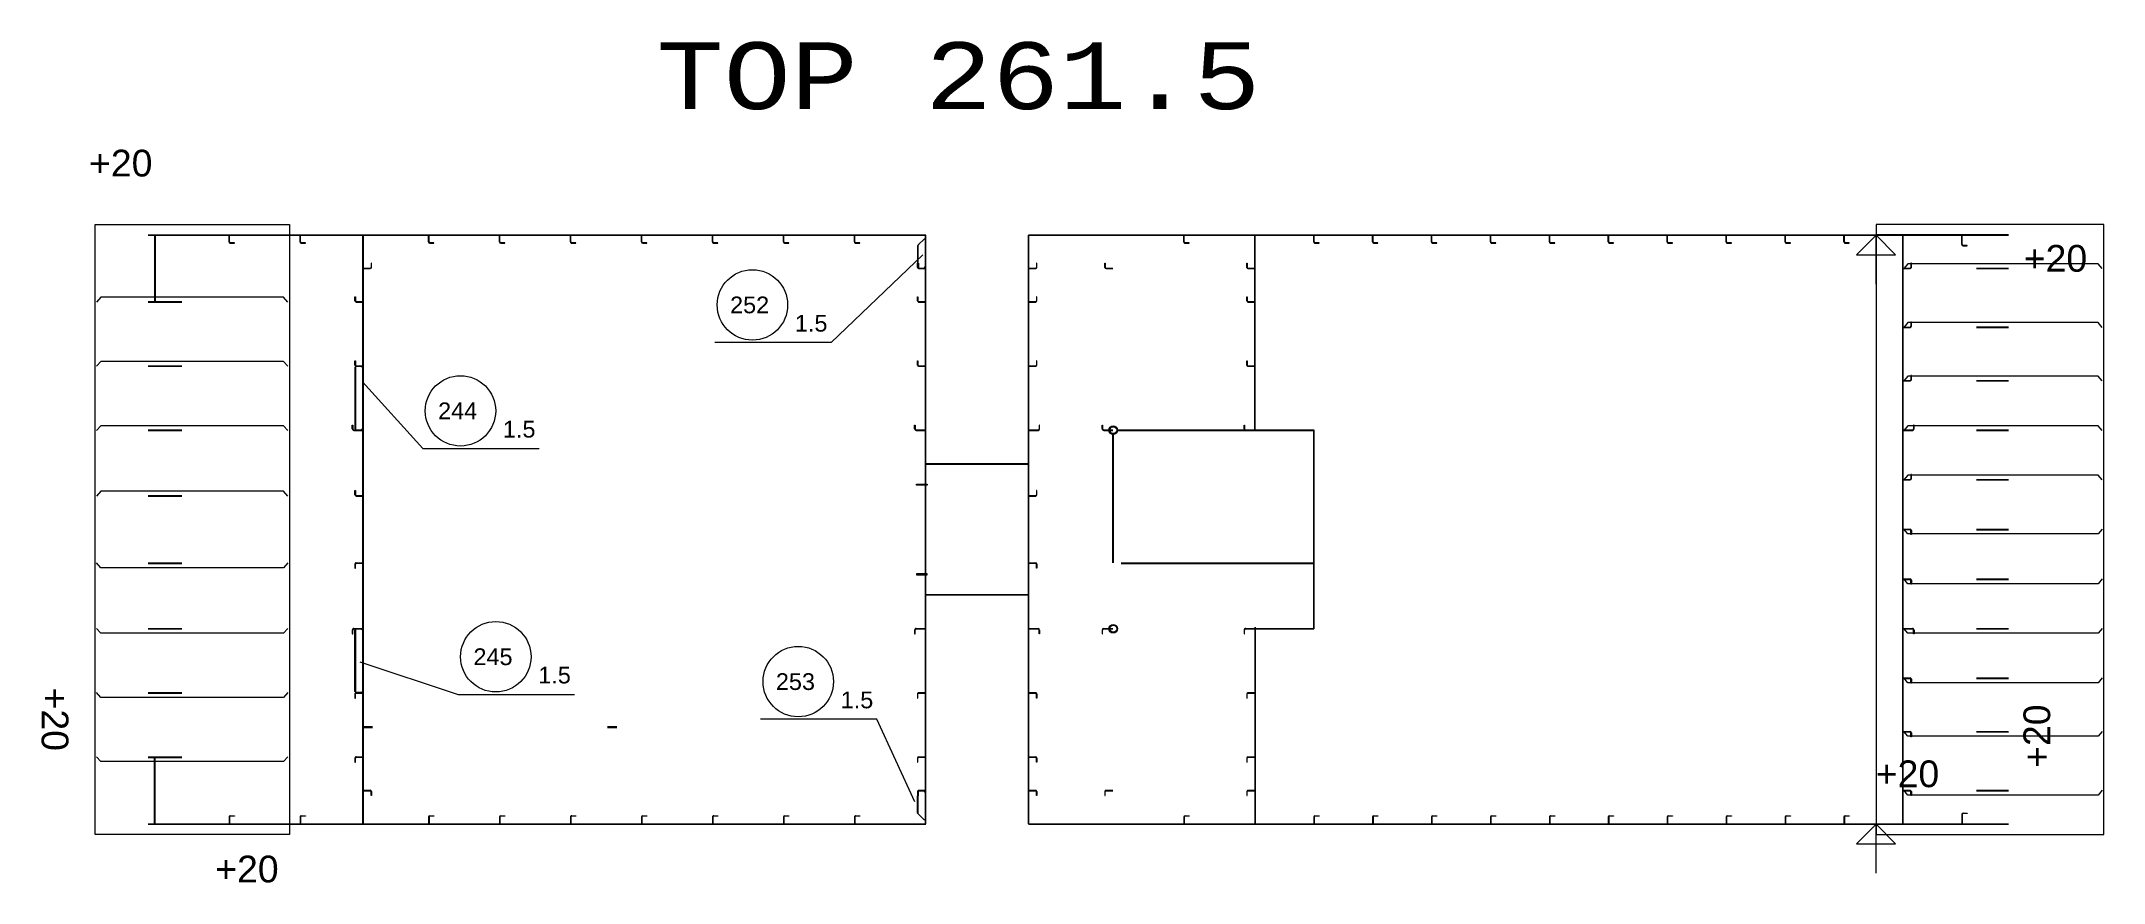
# Model space of a CAD drawing. Header units: inches. Extents: x -13175 to 44880, y -10439 to 22675.
# Drawn here: x -13175 to -5474, y 9105 to 12250 of the extents above; entities that cross this region are included whole.
import ezdxf

# ---------------------------------------------------------------- set-up
doc = ezdxf.new("R2010")
doc.units = ezdxf.units.IN
doc.header["$MEASUREMENT"] = 0
doc.linetypes.add('Short_dashed', pattern=[5, 3.75, -1.25])
doc.layers.get('0').update_dxf_attribs({"linetype": 'CONTINUOUS'})
doc.styles.add('Style_ARIAL', font='ARIAL')
doc.styles.add('Style_Courier_New', font='Courier New')

msp = doc.modelspace()

# ---------------------------------------------------------------- texts
at = {"color": 7, "lineweight": 0, "style": 'Style_Courier_New'}
msp.add_text('TOP 261.5', height=250, dxfattribs=at).set_placement((-10877.25772, 11996.49253))
at = {"color": 3, "lineweight": 0, "style": 'Style_ARIAL'}
for p in [(-12996.69627, 11744.7988), (-5772.32107, 11388.90929), (-6324.82106, 9462.42442), (-12525.44574, 9106.53491)]:
    msp.add_text('+20', height=100, dxfattribs=at).set_placement(p)
at = {"color": 1, "lineweight": 0, "style": 'Style_ARIAL'}
for s, p in [('252', (-10602.91652, 11233.52485)), ('1.5', (-10360.90754, 11165.03157)), ('244', (-11693.14555, 10837.58445)), ('1.5', (-11451.13658, 10769.09118)), ('245', (-11561.16542, 9918.61148)), ('1.5', (-11319.15645, 9850.1184)), ('253', (-10431.83116, 9825.73657)), ('1.5', (-10189.82219, 9757.24349))]:
    msp.add_text(s, height=62.622309, dxfattribs=at).set_placement(p)
at = {"color": 3, "lineweight": 0, "style": 'Style_ARIAL'}
for rotation, p in [(270, (-13173.57081, 9834.66678)), (90, (-5673.57105, 9534.66678))]:
    msp.add_text('+20', height=100, rotation=rotation, dxfattribs=at).set_placement(p)

# ---------------------------------------------------------------- linework, layer by layer
at = {"color": 3, "lineweight": 0}
for p, q in [((-12973.57081, 9285.6668), (-12973.57081, 11565.66672)), ((-12973.57081, 11565.66672), (-12248.57081, 11565.66672)), ((-12248.57081, 11565.66672), (-12248.57081, 9285.6668)), ((-5473.57105, 11565.66672), (-6323.57105, 11565.66672)), ((-6323.57105, 11565.66672), (-6323.57105, 9285.6668)), ((-5473.57105, 9285.6668), (-5473.57105, 11565.66672)), ((-12775.20274, 11527.16689), (-9872.07087, 11527.16689)), ((-12775.20274, 11525.66695), (-9872.07087, 11525.66695)), ((-12751.86671, 11525.66657), (-12751.86671, 11277.66662)), ((-12749.63435, 11525.66657), (-12749.63435, 11277.66662)), ((-12473.57081, 11500.11191), (-12473.57081, 11525.66657)), ((-12472.07087, 11500.11191), (-12472.07087, 11525.66657)), ((-12208.57066, 11500.11191), (-12208.57066, 11525.66657)), ((-12207.07072, 11500.11191), (-12207.07072, 11525.66657)), ((-11973.57081, 9325.66676), (-11973.57081, 11525.66695)), ((-11972.07087, 9325.66676), (-11972.07087, 11525.66695)), ((-11728.57112, 11500.11191), (-11728.57112, 11525.66695)), ((-11727.0708, 11500.11191), (-11727.0708, 11525.66695)), ((-11463.57097, 11500.11191), (-11463.57097, 11525.66695)), ((-11462.07103, 11500.11191), (-11462.07103, 11525.66695)), ((-11198.57081, 11500.11191), (-11198.57081, 11525.66695)), ((-11197.07087, 11500.11191), (-11197.07087, 11525.66695)), ((-10933.57104, 11500.11191), (-10933.57104, 11525.66695)), ((-10932.0711, 11500.11191), (-10932.0711, 11525.66695)), ((-10668.57089, 11500.11191), (-10668.57089, 11525.66695)), ((-10667.07095, 11500.11191), (-10667.07095, 11525.66695)), ((-10403.57112, 11500.11191), (-10403.57112, 11525.66695)), ((-10402.0708, 11500.11191), (-10402.0708, 11525.66695)), ((-10138.57097, 11500.11191), (-10138.57097, 11525.66695)), ((-10137.07103, 11500.11191), (-10137.07103, 11525.66695)), ((-9873.57081, 9325.66676), (-9873.57081, 11525.66657)), ((-9873.57081, 11402.16689), (-9873.57081, 11510.6668)), ((-9872.07087, 9325.66676), (-9872.07087, 11525.66657)), ((-9488.57097, 11525.66695), (-5829.62674, 11525.66695)), ((-9488.57097, 9325.66676), (-9488.57097, 11525.66657)), ((-9487.07103, 9325.66676), (-9487.07103, 11525.66657)), ((-8908.57085, 11500.11191), (-8908.57085, 11525.66657)), ((-8907.07091, 11500.11191), (-8907.07091, 11525.66657)), ((-8643.57089, 10797.66669), (-8643.57089, 11525.66657)), ((-8642.07095, 10797.66669), (-8642.07095, 11525.66657)), ((-8423.571, 11500.11191), (-8423.571, 11525.66657)), ((-8422.07087, 11500.11191), (-8422.07087, 11525.66657)), ((-8203.57093, 11500.11191), (-8203.57093, 11525.66657)), ((-8202.07099, 11500.11191), (-8202.07099, 11525.66657)), ((-7983.57085, 11500.11191), (-7983.57085, 11525.66657)), ((-7982.07091, 11500.11191), (-7982.07091, 11525.66657)), ((-7763.57097, 11500.11191), (-7763.57097, 11525.66657)), ((-7762.07093, 11500.11191), (-7762.07093, 11525.66657)), ((-7543.57089, 11500.11191), (-7543.57089, 11525.66657)), ((-7542.07095, 11500.11191), (-7542.07095, 11525.66657)), ((-7323.57091, 11500.11191), (-7323.57091, 11525.66657)), ((-7322.07097, 11500.11191), (-7322.07097, 11525.66657)), ((-7103.57093, 11500.11191), (-7103.57093, 11525.66657)), ((-7102.07099, 11500.11191), (-7102.07099, 11525.66657)), ((-6883.57095, 11500.11191), (-6883.57095, 11525.66657)), ((-6882.07096, 11500.11191), (-6882.07096, 11525.66657)), ((-6663.57097, 11500.11191), (-6663.57097, 11525.66657)), ((-6662.07093, 11500.11191), (-6662.07093, 11525.66657)), ((-6443.57096, 11500.11191), (-6443.57096, 11525.66657)), ((-6442.07095, 11500.11191), (-6442.07095, 11525.66657)), ((-6223.57106, 9325.66676), (-6223.57106, 11525.66695)), ((-6222.07106, 9325.66676), (-6222.07106, 11525.66695)), ((-6003.57097, 11490.11207), (-6003.57097, 11525.66657)), ((-6002.07096, 11490.11207), (-6002.07096, 11525.66657)), ((-11972.07087, 11402.16689), (-11946.51622, 11402.16689)), ((-11972.07087, 11400.66695), (-11946.51622, 11400.66695)), ((-9899.12547, 11402.16689), (-9873.57081, 11402.16689)), ((-9899.12547, 11400.66657), (-9873.57081, 11400.66657)), ((-9899.07092, 11420.66665), (-9899.07092, 11402.16689)), ((-9899.07092, 11402.16689), (-9873.57081, 11402.16689)), ((-9487.07103, 11402.16689), (-9461.51637, 11402.16689)), ((-9487.07103, 11400.66657), (-9461.51637, 11400.66657)), ((-9199.12566, 11402.16689), (-9173.57081, 11402.16689)), ((-9199.12566, 11400.66657), (-9173.57081, 11400.66657)), ((-8669.12555, 11402.16689), (-8643.57089, 11402.16689)), ((-8669.12555, 11400.66657), (-8643.57089, 11400.66657)), ((-6222.07096, 11402.16689), (-6196.51628, 11402.16689)), ((-6222.07096, 11400.66657), (-6196.51628, 11400.66657)), ((-5949.00113, 11402.66662), (-5829.62664, 11402.66662)), ((-5949.00113, 11400.66657), (-5829.62664, 11400.66657)), ((-12775.20274, 11277.66662), (-12649.61528, 11277.66662)), ((-12775.20274, 11275.66695), (-12649.61528, 11275.66695)), ((-11999.12585, 11277.16689), (-11973.57081, 11277.16689)), ((-11999.12585, 11275.66695), (-11973.57081, 11275.66695)), ((-9899.12547, 11277.16689), (-9873.57081, 11277.16689)), ((-9899.12547, 11275.66657), (-9873.57081, 11275.66657)), ((-9487.07103, 11277.16689), (-9461.51637, 11277.16689)), ((-9487.07103, 11275.66657), (-9461.51637, 11275.66657)), ((-8669.12555, 11277.16689), (-8643.57089, 11277.16689)), ((-8669.12555, 11275.66657), (-8643.57089, 11275.66657)), ((-6222.07096, 11182.16681), (-6196.51628, 11182.16681)), ((-6222.07096, 11180.66687), (-6196.51628, 11180.66687)), ((-5949.00113, 11182.66692), (-5829.62664, 11182.66692)), ((-5949.00113, 11180.66687), (-5829.62664, 11180.66687)), ((-12775.20274, 11037.66684), (-12649.61528, 11037.66684)), ((-12775.20274, 11035.6668), (-12649.61528, 11035.6668)), ((-11999.12585, 11037.16674), (-11973.57081, 11037.16674)), ((-11999.12585, 11035.6668), (-11973.57081, 11035.6668)), ((-11973.57081, 11035.6668), (-11999.07092, 11035.6668)), ((-11973.57081, 10797.66669), (-11973.57081, 11035.6668)), ((-9899.12547, 11037.16674), (-9873.57081, 11037.16674)), ((-9899.12547, 11035.6668), (-9873.57081, 11035.6668)), ((-9487.07103, 11037.16674), (-9461.51637, 11037.16674)), ((-9487.07103, 11035.6668), (-9461.51637, 11035.6668)), ((-8669.12555, 11037.16674), (-8643.57089, 11037.16674)), ((-8669.12555, 11035.6668), (-8643.57089, 11035.6668)), ((-6222.07096, 10982.16681), (-6196.51628, 10982.16681)), ((-6222.07096, 10980.66687), (-6196.51628, 10980.66687)), ((-5949.00113, 10982.66692), (-5829.62664, 10982.66692)), ((-5949.00113, 10980.66687), (-5829.62664, 10980.66687)), ((-12775.20274, 10797.66669), (-12649.61528, 10797.66669)), ((-12775.20274, 10795.66665), (-12649.61528, 10795.66665)), ((-12007.64407, 10797.66669), (-11973.57081, 10797.66669)), ((-12007.64407, 10795.66665), (-11973.57081, 10795.66665)), ((-11999.07092, 10797.66669), (-11973.57081, 10797.66669)), ((-9907.64407, 10797.66669), (-9873.57081, 10797.66669)), ((-9907.64407, 10795.66665), (-9873.57081, 10795.66665)), ((-9487.07103, 10797.66669), (-9452.99815, 10797.66669)), ((-9487.07103, 10795.66665), (-9452.99815, 10795.66665)), ((-9207.64407, 10797.66669), (-9173.571, 10797.66669)), ((-9207.64407, 10795.66665), (-9173.571, 10795.66665)), ((-9157.57083, 10797.66669), (-8423.571, 10797.66669)), ((-9157.57083, 10795.66665), (-8423.571, 10795.66665)), ((-8677.64415, 10797.66669), (-8643.57089, 10797.66669)), ((-8677.64415, 10795.66665), (-8643.57089, 10795.66665)), ((-8423.571, 10053.66683), (-8423.571, 10797.66669)), ((-8421.57096, 10053.66683), (-8421.57096, 10797.66669)), ((-6222.07096, 10797.66669), (-6187.99772, 10797.66669)), ((-6222.07096, 10795.66665), (-6187.99772, 10795.66665)), ((-5949.00113, 10797.66669), (-5829.62664, 10797.66669)), ((-5949.00113, 10795.66665), (-5829.62664, 10795.66665)), ((-9173.57081, 10300.66676), (-9173.57081, 10780.66687)), ((-9171.57096, 10300.66676), (-9171.57096, 10780.66687)), ((-12775.20274, 10552.66681), (-12649.61528, 10552.66681)), ((-11999.12585, 10552.16689), (-11973.57081, 10552.16689)), ((-9487.07103, 10552.1667), (-9461.51637, 10552.1667)), ((-6222.07096, 10612.16674), (-6196.51628, 10612.16674)), ((-6222.07096, 10610.6668), (-6196.51628, 10610.6668)), ((-5949.00113, 10612.66684), (-5829.62664, 10612.66684)), ((-5949.00113, 10610.6668), (-5829.62664, 10610.6668)), ((-12775.20274, 10550.66676), (-12649.61528, 10550.66676)), ((-11999.12585, 10550.66676), (-11973.57081, 10550.66676)), ((-9487.07103, 10550.66676), (-9461.51637, 10550.66676)), ((-6222.07096, 10426.41673), (-6196.51628, 10426.41673)), ((-6222.07096, 10424.91679), (-6196.51628, 10424.91679)), ((-5949.00113, 10426.66678), (-5829.62664, 10426.66678)), ((-5949.00113, 10424.66674), (-5829.62664, 10424.66674)), ((-12775.20274, 10300.66676), (-12649.61528, 10300.66676)), ((-12775.20274, 10298.66691), (-12649.61528, 10298.66691)), ((-11999.12585, 10300.66676), (-11973.57081, 10300.66676)), ((-11999.12585, 10299.16682), (-11973.57081, 10299.16682)), ((-9487.07103, 10300.66676), (-9461.51637, 10300.66676)), ((-9487.07103, 10299.16682), (-9461.51637, 10299.16682)), ((-9142.97084, 10300.66676), (-8423.571, 10300.66676)), ((-9142.97084, 10298.66671), (-8423.571, 10298.66671)), ((-6222.07096, 10240.66672), (-6196.51628, 10240.66672)), ((-6222.07096, 10239.16678), (-6196.51628, 10239.16678)), ((-5949.00113, 10240.66672), (-5829.62664, 10240.66672)), ((-5949.00113, 10238.66668), (-5829.62664, 10238.66668)), ((-12775.20274, 10055.66687), (-12649.61528, 10055.66687)), ((-12775.20274, 10053.66683), (-12649.61528, 10053.66683)), ((-12007.64407, 10055.66687), (-11973.57081, 10055.66687)), ((-12007.64407, 10053.66683), (-11973.57081, 10053.66683)), ((-11999.07092, 10053.66683), (-11973.57081, 10053.66683)), ((-11973.57081, 10053.66683), (-11973.57081, 9815.66691)), ((-9907.64407, 10055.66687), (-9873.57081, 10055.66687)), ((-9907.64407, 10053.66683), (-9873.57081, 10053.66683)), ((-9487.07103, 10055.66687), (-9452.99815, 10055.66687)), ((-9487.07103, 10053.66683), (-9452.99815, 10053.66683)), ((-9207.64407, 10055.66687), (-9173.571, 10055.66687)), ((-9207.64407, 10053.66683), (-9173.571, 10053.66683)), ((-8677.64415, 10055.66668), (-8643.57089, 10055.66668)), ((-8677.64415, 10053.66683), (-8643.57089, 10053.66683)), ((-8643.57089, 10060.6668), (-8643.57089, 9325.66676)), ((-8642.07095, 10060.6668), (-8642.07095, 9325.66676)), ((-8642.07095, 10055.66668), (-8423.571, 10055.66668)), ((-8642.07095, 10053.66683), (-8423.571, 10053.66683)), ((-6222.07096, 10055.66668), (-6187.99772, 10055.66668)), ((-6222.07096, 10053.66683), (-6187.99772, 10053.66683)), ((-5949.00113, 10055.66668), (-5829.62664, 10055.66668)), ((-5949.00113, 10053.66683), (-5829.62664, 10053.66683)), ((-6222.07096, 9870.66684), (-6196.51628, 9870.66684)), ((-6222.07096, 9869.16671), (-6196.51628, 9869.16671)), ((-5949.00113, 9870.66684), (-5829.62664, 9870.66684)), ((-5949.00113, 9868.66679), (-5829.62664, 9868.66679)), ((-12775.20274, 9815.66691), (-12649.61528, 9815.66691)), ((-12775.20274, 9813.66687), (-12649.61528, 9813.66687)), ((-11999.12585, 9815.66691), (-11973.57081, 9815.66691)), ((-11999.12585, 9814.16678), (-11973.57081, 9814.16678)), ((-11973.57081, 9815.66691), (-11999.07092, 9815.66691)), ((-9899.12585, 9815.66691), (-9873.57081, 9815.66691)), ((-9899.12585, 9814.16678), (-9873.57081, 9814.16678)), ((-9487.07103, 9815.66691), (-9461.51637, 9815.66691)), ((-9487.07103, 9814.16678), (-9461.51637, 9814.16678)), ((-8669.12555, 9815.66672), (-8643.57089, 9815.66672)), ((-8669.12555, 9814.16678), (-8643.57089, 9814.16678)), ((-11973.57081, 9688.66687), (-11938.57097, 9688.66687)), ((-11973.57081, 9685.6668), (-11938.57097, 9685.6668)), ((-11060.57109, 9688.66687), (-11025.57086, 9688.66687)), ((-11060.57109, 9685.6668), (-11025.57086, 9685.6668)), ((-6222.07096, 9670.66684), (-6196.51628, 9670.66684)), ((-6222.07096, 9669.16671), (-6196.51628, 9669.16671)), ((-5949.00113, 9670.66684), (-5829.62664, 9670.66684)), ((-5949.00113, 9668.66679), (-5829.62664, 9668.66679)), ((-12775.20274, 9575.66676), (-12649.61528, 9575.66676)), ((-12775.20274, 9573.66691), (-12649.61528, 9573.66691)), ((-12751.86671, 9325.66676), (-12751.86671, 9573.66671)), ((-12749.63435, 9325.66676), (-12749.63435, 9573.66671)), ((-11999.12585, 9575.66676), (-11973.57081, 9575.66676)), ((-11999.12585, 9574.16682), (-11973.57081, 9574.16682)), ((-9899.12547, 9575.66676), (-9873.57081, 9575.66676)), ((-9899.12547, 9574.16682), (-9873.57081, 9574.16682)), ((-9487.07103, 9575.66676), (-9461.51637, 9575.66676)), ((-9487.07103, 9574.16682), (-9461.51637, 9574.16682)), ((-8669.12555, 9575.66676), (-8643.57089, 9575.66676)), ((-8669.12555, 9574.16682), (-8643.57089, 9574.16682)), ((-11972.07087, 9450.66676), (-11946.51622, 9450.66676)), ((-11972.07087, 9449.16682), (-11946.51622, 9449.16682)), ((-9899.12547, 9450.66676), (-9873.57081, 9450.66676)), ((-9899.12547, 9449.16682), (-9873.57081, 9449.16682)), ((-9899.07092, 9430.66687), (-9899.07092, 9449.16682)), ((-9899.07092, 9449.16682), (-9873.57081, 9449.16682)), ((-9873.57081, 9449.16682), (-9873.57081, 9340.66691)), ((-9487.07103, 9450.66676), (-9461.51637, 9450.66676)), ((-9487.07103, 9449.16682), (-9461.51637, 9449.16682)), ((-9199.12566, 9450.66676), (-9173.57081, 9450.66676)), ((-9199.12566, 9449.16682), (-9173.57081, 9449.16682)), ((-8669.12555, 9450.66676), (-8643.57089, 9450.66676)), ((-8669.12555, 9449.16682), (-8643.57089, 9449.16682)), ((-6222.07096, 9450.66676), (-6196.51628, 9450.66676)), ((-6222.07096, 9449.16682), (-6196.51628, 9449.16682)), ((-5949.00113, 9450.66676), (-5829.62664, 9450.66676)), ((-5949.00113, 9448.66671), (-5829.62664, 9448.66671)), ((-12775.20274, 9325.66676), (-9872.07087, 9325.66676)), ((-12775.20274, 9324.16682), (-9872.07087, 9324.16682)), ((-12473.57081, 9351.22161), (-12473.57081, 9325.66676)), ((-12472.07087, 9351.22161), (-12472.07087, 9325.66676)), ((-12208.57066, 9351.22161), (-12208.57066, 9325.66676)), ((-12207.07072, 9351.22161), (-12207.07072, 9325.66676)), ((-11728.57112, 9351.22161), (-11728.57112, 9325.66676)), ((-11727.0708, 9351.22161), (-11727.0708, 9325.66676)), ((-11463.57097, 9351.22161), (-11463.57097, 9325.66676)), ((-11462.07103, 9351.22161), (-11462.07103, 9325.66676)), ((-11198.57081, 9351.22161), (-11198.57081, 9325.66676)), ((-11197.07087, 9351.22161), (-11197.07087, 9325.66676)), ((-10933.57104, 9351.22161), (-10933.57104, 9325.66676)), ((-10932.0711, 9351.22161), (-10932.0711, 9325.66676)), ((-10668.57089, 9351.22161), (-10668.57089, 9325.66676)), ((-10667.07095, 9351.22161), (-10667.07095, 9325.66676)), ((-10403.57112, 9351.22161), (-10403.57112, 9325.66676)), ((-10402.0708, 9351.22161), (-10402.0708, 9325.66676)), ((-10138.57097, 9351.22161), (-10138.57097, 9325.66676)), ((-10137.07103, 9351.22161), (-10137.07103, 9325.66676)), ((-9488.57097, 9325.66676), (-5829.62674, 9325.66676)), ((-8908.57085, 9351.22161), (-8908.57085, 9325.66676)), ((-8907.07091, 9351.22161), (-8907.07091, 9325.66676)), ((-8423.571, 9351.22161), (-8423.571, 9325.66676)), ((-8422.07087, 9351.22161), (-8422.07087, 9325.66676)), ((-8203.57093, 9351.22161), (-8203.57093, 9325.66676)), ((-8202.07099, 9351.22161), (-8202.07099, 9325.66676)), ((-7983.57085, 9351.22161), (-7983.57085, 9325.66676)), ((-7982.07091, 9351.22161), (-7982.07091, 9325.66676)), ((-7763.57097, 9351.22161), (-7763.57097, 9325.66676)), ((-7762.07093, 9351.22161), (-7762.07093, 9325.66676)), ((-7543.57089, 9351.22161), (-7543.57089, 9325.66676)), ((-7542.07095, 9351.22161), (-7542.07095, 9325.66676)), ((-7323.57091, 9351.22161), (-7323.57091, 9325.66676)), ((-7322.07097, 9351.22161), (-7322.07097, 9325.66676)), ((-7103.57093, 9351.22161), (-7103.57093, 9325.66676)), ((-7102.07099, 9351.22161), (-7102.07099, 9325.66676)), ((-6883.57095, 9351.22161), (-6883.57095, 9325.66676)), ((-6882.07096, 9351.22161), (-6882.07096, 9325.66676)), ((-6663.57097, 9351.22161), (-6663.57097, 9325.66676)), ((-6662.07093, 9351.22161), (-6662.07093, 9325.66676)), ((-6443.57096, 9351.22161), (-6443.57096, 9325.66676)), ((-6442.07095, 9351.22161), (-6442.07095, 9325.66676)), ((-6003.57097, 9361.22165), (-6003.57097, 9325.66676)), ((-6002.07096, 9361.22165), (-6002.07096, 9325.66676)), ((-12248.57081, 9285.6668), (-12973.57081, 9285.6668)), ((-6323.57105, 9285.6668), (-5473.57105, 9285.6668))]:
    msp.add_line(p, q, dxfattribs=at)
at = {"color": 1, "linetype": 'Short_dashed', "lineweight": 25}
for p, q in [((-9902.12573, 11487.11181), (-9902.12573, 11420.66665)), ((-12002.12573, 11032.61199), (-12002.12573, 10800.7215)), ((-12002.12573, 9818.72153), (-12002.12573, 10050.61202)), ((-9902.12573, 9364.22171), (-9902.12573, 9430.66687))]:
    msp.add_line(p, q, dxfattribs=at)
at = {"color": 6, "lineweight": 0}
for p, q in [((-6396.95658, 11452.28095), (-6323.57105, 11525.66657)), ((-6323.57105, 11525.66657), (-6250.67478, 11452.28095)), ((-6323.57105, 11342.69194), (-6323.57105, 11525.66657)), ((-6396.95658, 11452.28095), (-6250.67478, 11452.28095)), ((-6396.95658, 9250.28128), (-6323.57105, 9323.66671)), ((-6323.57105, 9323.66671), (-6250.67478, 9250.28128)), ((-6323.57105, 9140.69228), (-6323.57105, 9323.66671)), ((-6396.95658, 9250.28128), (-6250.67478, 9250.28128))]:
    msp.add_line(p, q, dxfattribs=at)
at = {"color": 3, "lineweight": 0}
for points in [[(-12469.071, 11495.6121), (-12453.62567, 11495.6121), (-12453.62567, 11497.11203), (-12469.071, 11497.11203)], [(-12204.07084, 11495.6121), (-12188.62552, 11495.6121), (-12188.62552, 11497.11203), (-12204.07084, 11497.11203)], [(-11724.07092, 11495.6121), (-11708.62559, 11495.6121), (-11708.62559, 11497.11203), (-11724.07092, 11497.11203)], [(-11459.07077, 11495.6121), (-11443.62544, 11495.6121), (-11443.62544, 11497.11203), (-11459.07077, 11497.11203)], [(-11194.071, 11495.6121), (-11178.62567, 11495.6121), (-11178.62567, 11497.11203), (-11194.071, 11497.11203)], [(-10929.07084, 11495.6121), (-10913.62552, 11495.6121), (-10913.62552, 11497.11203), (-10929.07084, 11497.11203)], [(-10664.07107, 11495.6121), (-10648.62574, 11495.6121), (-10648.62574, 11497.11203), (-10664.07107, 11497.11203)], [(-10399.07092, 11495.6121), (-10383.62559, 11495.6121), (-10383.62559, 11497.11203), (-10399.07092, 11497.11203)], [(-10134.07115, 11495.6121), (-10118.62582, 11495.6121), (-10118.62582, 11497.11203), (-10134.07115, 11497.11203)], [(-9873.57081, 11510.6668), (-9878.57112, 11510.6668), (-9899.07092, 11490.16662)], [(-9488.57097, 11527.16689), (-6323.57105, 11527.16689), (-6323.57105, 11527.66662), (-5829.62674, 11527.66662)], [(-8904.07084, 11495.6121), (-8888.62552, 11495.6121), (-8888.62552, 11497.11203), (-8904.07084, 11497.11203)], [(-6659.07096, 11495.6121), (-6643.62563, 11495.6121), (-6643.62563, 11497.11203), (-6659.07096, 11497.11203)], [(-6439.07095, 11495.6121), (-6423.62565, 11495.6121), (-6423.62565, 11497.11203), (-6439.07095, 11497.11203)], [(-5999.07097, 11485.61187), (-5983.62566, 11485.61187), (-5983.62566, 11487.11181), (-5999.07097, 11487.11181)], [(-11942.01602, 11405.16677), (-11942.01602, 11420.6121), (-11943.51596, 11420.6121), (-11943.51596, 11405.16677)], [(-9903.62567, 11405.16677), (-9903.62567, 11420.6121), (-9902.12573, 11420.6121), (-9902.12573, 11405.16677)], [(-9457.01617, 11405.16677), (-9457.01617, 11420.6121), (-9458.51611, 11420.6121), (-9458.51611, 11405.16677)], [(-9203.62567, 11405.16677), (-9203.62567, 11420.6121), (-9202.12554, 11420.6121), (-9202.12554, 11405.16677)], [(-8673.62555, 11405.16677), (-8673.62555, 11420.6121), (-8672.12561, 11420.6121), (-8672.12561, 11405.16677)], [(-5478.97772, 11400.66657), (-5494.75702, 11418.52088), (-6204.62809, 11418.52088), (-6220.40739, 11400.66657)], [(-6192.01628, 11405.16677), (-6192.01628, 11420.6121), (-6193.51628, 11420.6121), (-6193.51628, 11405.16677)], [(-12254.4813, 11275.66695), (-12270.47213, 11293.52088), (-12952.21843, 11293.52088), (-12968.20964, 11275.66695)], [(-9903.62567, 11280.16677), (-9903.62567, 11295.6121), (-9902.12573, 11295.6121), (-9902.12573, 11280.16677)], [(-9457.01617, 11280.16677), (-9457.01617, 11295.6121), (-9458.51611, 11295.6121), (-9458.51611, 11280.16677)], [(-8673.62555, 11280.16677), (-8673.62555, 11295.6121), (-8672.12561, 11295.6121), (-8672.12561, 11280.16677)], [(-5478.97772, 11180.66687), (-5494.75702, 11198.5208), (-6204.62809, 11198.5208), (-6220.40739, 11180.66687)], [(-6192.01628, 11185.16669), (-6192.01628, 11200.61202), (-6193.51628, 11200.61202), (-6193.51628, 11185.16669)], [(-12254.4813, 11035.6668), (-12270.47213, 11053.52073), (-12952.21843, 11053.52073), (-12968.20964, 11035.6668)], [(-8673.62555, 11040.16662), (-8673.62555, 11055.61194), (-8672.12561, 11055.61194), (-8672.12561, 11040.16662)], [(-5478.97772, 10980.66687), (-5494.75702, 10998.5208), (-6204.62809, 10998.5208), (-6220.40739, 10980.66687)], [(-6192.01628, 10985.16669), (-6192.01628, 11000.61202), (-6193.51628, 11000.61202), (-6193.51628, 10985.16669)], [(-12254.4813, 10795.66665), (-12270.47213, 10813.52095), (-12952.21843, 10813.52095), (-12968.20964, 10795.66665)], [(-9913.64383, 10801.66678), (-9913.64383, 10815.59386), (-9911.64416, 10815.59386), (-9911.64416, 10801.66678)], [(-9213.64402, 10801.66678), (-9213.64402, 10815.59386), (-9211.64397, 10815.59386), (-9211.64397, 10801.66678)], [(-8683.64409, 10801.66678), (-8683.64409, 10815.59386), (-8681.64424, 10815.59386), (-8681.64424, 10801.66678)], [(-5478.97772, 10795.66665), (-5494.75702, 10813.52057), (-6204.62809, 10813.52057), (-6220.40739, 10795.66665)], [(-6181.99772, 10801.66678), (-6181.99772, 10815.59386), (-6183.99772, 10815.59386), (-6183.99772, 10801.66678)], [(-5478.97772, 10610.6668), (-5494.75702, 10628.52073), (-6204.62809, 10628.52073), (-6220.40739, 10610.6668)], [(-6192.01628, 10615.16681), (-6192.01628, 10630.61194), (-6193.51628, 10630.61194), (-6193.51628, 10615.16681)], [(-12254.4813, 10550.66676), (-12270.47213, 10568.52088), (-12952.21843, 10568.52088), (-12968.20964, 10550.66676)], [(-9457.01617, 10555.16677), (-9457.01617, 10570.6121), (-9458.51611, 10570.6121), (-9458.51611, 10555.16677)], [(-5478.97772, 10426.66678), (-5494.75702, 10408.81286), (-6204.62809, 10408.81286), (-6220.40739, 10426.66678)], [(-6192.01628, 10421.91672), (-6192.01628, 10406.47158), (-6193.51628, 10406.47158), (-6193.51628, 10421.91672)], [(-12254.4813, 10300.66676), (-12270.47213, 10282.81283), (-12952.21843, 10282.81283), (-12968.20964, 10300.66676)], [(-9457.01617, 10296.16675), (-9457.01617, 10280.72142), (-9458.51611, 10280.72142), (-9458.51611, 10296.16675)], [(-5478.97772, 10240.66672), (-5494.75702, 10222.81279), (-6204.62809, 10222.81279), (-6220.40739, 10240.66672)], [(-6192.01628, 10236.16671), (-6192.01628, 10220.72158), (-6193.51628, 10220.72158), (-6193.51628, 10236.16671)], [(-12254.4813, 10055.66687), (-12270.47213, 10037.81276), (-12952.21843, 10037.81276), (-12968.20964, 10055.66687)], [(-5478.97772, 10055.66668), (-5494.75702, 10037.81276), (-6204.62809, 10037.81276), (-6220.40739, 10055.66668)], [(-6181.99772, 10049.66674), (-6181.99772, 10035.73985), (-6183.99772, 10035.73985), (-6183.99772, 10049.66674)], [(-5478.97772, 9870.66684), (-5494.75702, 9852.81272), (-6204.62809, 9852.81272), (-6220.40739, 9870.66684)], [(-6192.01628, 9866.16683), (-6192.01628, 9850.7215), (-6193.51628, 9850.7215), (-6193.51628, 9866.16683)], [(-12254.4813, 9815.66691), (-12270.47213, 9797.81279), (-12952.21843, 9797.81279), (-12968.20964, 9815.66691)], [(-5478.97772, 9670.66684), (-5494.75702, 9652.81272), (-6204.62809, 9652.81272), (-6220.40739, 9670.66684)], [(-6192.01628, 9666.16683), (-6192.01628, 9650.7215), (-6193.51628, 9650.7215), (-6193.51628, 9666.16683)], [(-12254.4813, 9575.66676), (-12270.47213, 9557.81283), (-12952.21843, 9557.81283), (-12968.20964, 9575.66676)], [(-12003.62567, 9571.16675), (-12003.62567, 9555.72162), (-12002.12573, 9555.72162), (-12002.12573, 9571.16675)], [(-9903.62567, 9571.16675), (-9903.62567, 9555.72162), (-9902.12573, 9555.72162), (-9902.12573, 9571.16675)], [(-9457.01617, 9571.16675), (-9457.01617, 9555.72162), (-9458.51611, 9555.72162), (-9458.51611, 9571.16675)], [(-8673.62555, 9571.16675), (-8673.62555, 9555.72162), (-8672.12561, 9555.72162), (-8672.12561, 9571.16675)], [(-11942.01602, 9446.16675), (-11942.01602, 9430.72162), (-11943.51596, 9430.72162), (-11943.51596, 9446.16675)], [(-9903.62567, 9446.16675), (-9903.62567, 9430.72162), (-9902.12573, 9430.72162), (-9902.12573, 9446.16675)], [(-9457.01617, 9446.16675), (-9457.01617, 9430.72162), (-9458.51611, 9430.72162), (-9458.51611, 9446.16675)], [(-9203.62567, 9446.16675), (-9203.62567, 9430.72162), (-9202.12554, 9430.72162), (-9202.12554, 9446.16675)], [(-8673.62555, 9446.16675), (-8673.62555, 9430.72162), (-8672.12561, 9430.72162), (-8672.12561, 9446.16675)], [(-5478.97772, 9450.66676), (-5494.75702, 9432.81283), (-6204.62809, 9432.81283), (-6220.40739, 9450.66676)], [(-6192.01628, 9446.16675), (-6192.01628, 9430.72162), (-6193.51628, 9430.72162), (-6193.51628, 9446.16675)], [(-12469.071, 9355.72162), (-12453.62567, 9355.72162), (-12453.62567, 9354.22168), (-12469.071, 9354.22168)], [(-12204.07084, 9355.72162), (-12188.62552, 9355.72162), (-12188.62552, 9354.22168), (-12204.07084, 9354.22168)], [(-11724.07092, 9355.72162), (-11708.62559, 9355.72162), (-11708.62559, 9354.22168), (-11724.07092, 9354.22168)], [(-11459.07077, 9355.72162), (-11443.62544, 9355.72162), (-11443.62544, 9354.22168), (-11459.07077, 9354.22168)], [(-11194.071, 9355.72162), (-11178.62567, 9355.72162), (-11178.62567, 9354.22168), (-11194.071, 9354.22168)], [(-10929.07084, 9355.72162), (-10913.62552, 9355.72162), (-10913.62552, 9354.22168), (-10929.07084, 9354.22168)], [(-10664.07107, 9355.72162), (-10648.62574, 9355.72162), (-10648.62574, 9354.22168), (-10664.07107, 9354.22168)], [(-10399.07092, 9355.72162), (-10383.62559, 9355.72162), (-10383.62559, 9354.22168), (-10399.07092, 9354.22168)], [(-10134.07115, 9355.72162), (-10118.62582, 9355.72162), (-10118.62582, 9354.22168), (-10134.07115, 9354.22168)], [(-9873.57081, 9340.66691), (-9878.57112, 9340.66691), (-9899.07092, 9361.16691)], [(-9488.57097, 9324.16682), (-6323.57105, 9324.16682), (-6323.57105, 9323.66691), (-5829.62674, 9323.66691)], [(-8904.07084, 9355.72162), (-8888.62552, 9355.72162), (-8888.62552, 9354.22168), (-8904.07084, 9354.22168)], [(-6879.07094, 9355.72162), (-6863.62566, 9355.72162), (-6863.62566, 9354.22168), (-6879.07094, 9354.22168)], [(-6659.07096, 9355.72162), (-6643.62563, 9355.72162), (-6643.62563, 9354.22168), (-6659.07096, 9354.22168)], [(-6439.07095, 9355.72162), (-6423.62565, 9355.72162), (-6423.62565, 9354.22168), (-6439.07095, 9354.22168)], [(-5999.07097, 9365.72165), (-5983.62566, 9365.72165), (-5983.62566, 9364.22152), (-5999.07097, 9364.22152)]]:
    msp.add_lwpolyline(points, dxfattribs=at)
at = {"color": 1, "lineweight": 0}
for points in [[(-9899.07092, 11490.16662), (-9903.62567, 11485.61187), (-9903.62567, 11420.66665), (-9899.07092, 11420.66665)], [(-8419.071, 11495.6121), (-8403.62567, 11495.6121), (-8403.62567, 11497.11203), (-8419.071, 11497.11203)], [(-8199.07092, 11495.6121), (-8183.62559, 11495.6121), (-8183.62559, 11497.11203), (-8199.07092, 11497.11203)], [(-7979.07084, 11495.6121), (-7963.62571, 11495.6121), (-7963.62571, 11497.11203), (-7979.07084, 11497.11203)], [(-7759.07096, 11495.6121), (-7743.62563, 11495.6121), (-7743.62563, 11497.11203), (-7759.07096, 11497.11203)], [(-7539.07098, 11495.6121), (-7523.62565, 11495.6121), (-7523.62565, 11497.11203), (-7539.07098, 11497.11203)], [(-7319.0709, 11495.6121), (-7303.62567, 11495.6121), (-7303.62567, 11497.11203), (-7319.0709, 11497.11203)], [(-7099.07092, 11495.6121), (-7083.62559, 11495.6121), (-7083.62559, 11497.11203), (-7099.07092, 11497.11203)], [(-6879.07094, 11495.6121), (-6863.62566, 11495.6121), (-6863.62566, 11497.11203), (-6879.07094, 11497.11203)], [(-9883.27502, 11451.4421), (-10225.44535, 11123.93584), (-10660.32046, 11123.93584)], [(-12003.62567, 11280.16677), (-12003.62567, 11295.6121), (-12002.12573, 11295.6121), (-12002.12573, 11280.16677)], [(-12003.62567, 11040.16662), (-12003.62567, 11055.61194), (-12002.12573, 11055.61194), (-12002.12573, 11040.16662)], [(-11999.07092, 11035.6668), (-12003.62567, 11031.11205), (-12003.62567, 10802.22144), (-11999.07092, 10797.66669)], [(-9903.62567, 11040.16662), (-9903.62567, 11055.61194), (-9902.12573, 11055.61194), (-9902.12573, 11040.16662)], [(-9457.01617, 11040.16662), (-9457.01617, 11055.61194), (-9458.51611, 11055.61194), (-9458.51611, 11040.16662)], [(-11975.40492, 10977.29125), (-11750.5495, 10727.99544), (-11315.67439, 10727.99544)], [(-9446.99801, 10801.66678), (-9446.99801, 10815.59386), (-9448.99806, 10815.59386), (-9448.99806, 10801.66678)], [(-9906.571, 10594.6897), (-9866.57084, 10594.6897), (-9866.57084, 10591.22558), (-9906.571, 10591.22558), (-9906.571, 10594.6897)], [(-9906.571, 10256.64382), (-9866.57084, 10256.64382), (-9866.57084, 10260.10795), (-9906.571, 10260.10795), (-9906.571, 10256.64382)], [(-11999.07092, 9815.66691), (-12003.62567, 9820.22166), (-12003.62567, 10049.11208), (-11999.07092, 10053.66683)], [(-9913.64383, 10049.66674), (-9913.64383, 10035.73985), (-9911.64416, 10035.73985), (-9911.64416, 10049.66674)], [(-9446.99801, 10049.66674), (-9446.99801, 10035.73985), (-9448.99806, 10035.73985), (-9448.99806, 10049.66674)], [(-9213.64402, 10049.66674), (-9213.64402, 10035.73985), (-9211.64397, 10035.73985), (-9211.64397, 10049.66674)], [(-8683.64409, 10049.66674), (-8683.64409, 10035.73985), (-8681.64424, 10035.73985), (-8681.64424, 10049.66674)], [(-11985.18123, 9931.22611), (-11618.56936, 9809.02247), (-11183.69426, 9809.02247)], [(-12003.62567, 9811.16691), (-12003.62567, 9795.72158), (-12002.12573, 9795.72158), (-12002.12573, 9811.16691)], [(-9903.62567, 9811.16691), (-9903.62567, 9795.72158), (-9902.12573, 9795.72158), (-9902.12573, 9811.16691)], [(-9457.01617, 9811.16691), (-9457.01617, 9795.72158), (-9458.51611, 9795.72158), (-9458.51611, 9811.16691)], [(-8673.62555, 9811.16671), (-8673.62555, 9795.72158), (-8672.12561, 9795.72158), (-8672.12561, 9811.16671)], [(-9912.60394, 9408.19373), (-10054.36, 9716.14756), (-10489.2351, 9716.14756)], [(-9899.07092, 9361.16691), (-9903.62567, 9365.72165), (-9903.62567, 9430.66687), (-9899.07092, 9430.66687)], [(-8419.071, 9355.72162), (-8403.62567, 9355.72162), (-8403.62567, 9354.22168), (-8419.071, 9354.22168)], [(-8199.07092, 9355.72162), (-8183.62559, 9355.72162), (-8183.62559, 9354.22168), (-8199.07092, 9354.22168)], [(-7979.07084, 9355.72162), (-7963.62571, 9355.72162), (-7963.62571, 9354.22168), (-7979.07084, 9354.22168)], [(-7759.07096, 9355.72162), (-7743.62563, 9355.72162), (-7743.62563, 9354.22168), (-7759.07096, 9354.22168)], [(-7539.07098, 9355.72162), (-7523.62565, 9355.72162), (-7523.62565, 9354.22168), (-7539.07098, 9354.22168)], [(-7319.0709, 9355.72162), (-7303.62567, 9355.72162), (-7303.62567, 9354.22168), (-7319.0709, 9354.22168)], [(-7099.07092, 9355.72162), (-7083.62559, 9355.72162), (-7083.62559, 9354.22168), (-7099.07092, 9354.22168)]]:
    msp.add_lwpolyline(points, dxfattribs=at)
at = {"color": 2, "lineweight": 0}
for points in [[(-12013.64383, 10801.66678), (-12013.64383, 10815.59386), (-12011.64378, 10815.59386), (-12011.64378, 10801.66678)], [(-12003.62567, 10555.16677), (-12003.62567, 10570.6121), (-12002.12573, 10570.6121), (-12002.12573, 10555.16677)], [(-12003.62567, 10296.16675), (-12003.62567, 10280.72162), (-12002.12573, 10280.72162), (-12002.12573, 10296.16675)], [(-12013.64383, 10049.66674), (-12013.64383, 10035.73985), (-12011.64378, 10035.73985), (-12011.64378, 10049.66674)]]:
    msp.add_lwpolyline(points, dxfattribs=at)
at = {"color": 1, "lineweight": 0}
for points in [[(-9183.38469, 10785.35285, -0.4142094851), (-9183.38469, 10807.98049, -0.4142129719), (-9160.75724, 10807.98049, -0.4142094851), (-9160.75724, 10785.35285, -0.4142129719), (-9183.38469, 10785.35285), (-9183.38469, 10787.4742), (-9181.26334, 10787.4742, -0.4142100215), (-9181.26334, 10805.85914, -0.414214313), (-9162.8786, 10805.85914, -0.4142100215), (-9162.8786, 10787.4742, -0.414214313), (-9181.26334, 10787.4742, -0.414214313)], [(-9183.38469, 10043.35303, -0.4142129719), (-9183.38469, 10065.98048, -0.4142129719), (-9160.75724, 10065.98048, -0.4142129719), (-9160.75724, 10043.35303, -0.4142129719), (-9183.38469, 10043.35303), (-9183.38469, 10045.47438), (-9181.26334, 10045.47438, -0.414214313), (-9181.26334, 10063.85913, -0.414214313), (-9162.8786, 10063.85913, -0.414214313), (-9162.8786, 10045.47438, -0.414214313), (-9181.26334, 10045.47438, -0.414214313)]]:
    msp.add_lwpolyline(points, format="xyb", dxfattribs=at)
at = {"color": 4, "lineweight": 0}
for points in [[(-9488.57097, 10671.30599), (-9872.57098, 10671.30599), (-9872.57098, 10669.18521), (-9488.57097, 10669.18521)], [(-9488.57097, 10180.02753), (-9872.57098, 10180.02753), (-9872.57098, 10182.14831), (-9488.57097, 10182.14831)]]:
    msp.add_lwpolyline(points, dxfattribs=at)
at = {"color": 1, "lineweight": 0}
for centre in [(-10519.42042, 11264.83588), (-11609.64946, 10868.89548), (-11477.66932, 9949.9227), (-10348.33506, 9857.0478)]:
    msp.add_circle(centre, 131.50685, dxfattribs=at)
at = {"color": 3, "lineweight": 0}
for centre, radius, start, end in [((-12469.071, 11500.11191), 4.49969, 179.998352051, 270.001647949), ((-12469.071, 11500.11191), 2.99979, 179.998352051, 270.001647949), ((-12204.07084, 11500.11191), 4.49969, 179.998352051, 270.001647949), ((-12204.07084, 11500.11191), 2.99979, 179.998352051, 270.001647949), ((-11724.07092, 11500.11229), 4.50001, 180.002502441, 270.002349854), ((-11724.07092, 11500.11191), 2.99979, 179.998352051, 270.001647949), ((-11459.07077, 11500.11229), 4.50001, 180.002502441, 270.002349854), ((-11459.07077, 11500.11229), 3.00012, 180.004577637, 270.002716064), ((-11194.071, 11500.11191), 4.49969, 179.998352051, 270.001647949), ((-11194.071, 11500.11191), 2.99979, 179.998352051, 270.001647949), ((-10929.07084, 11500.11229), 4.50001, 180.002502441, 270.002349854), ((-10929.07084, 11500.11229), 3.00012, 180.004577637, 270.002716064), ((-10664.07107, 11500.11191), 4.49969, 179.998352051, 270.001647949), ((-10664.07107, 11500.11191), 2.99979, 179.998352051, 270.001647949), ((-10399.07092, 11500.11229), 4.50001, 180.002502441, 270.002349854), ((-10399.07092, 11500.11191), 2.99979, 179.998352051, 270.001647949), ((-10134.07115, 11500.11191), 4.49969, 179.998352051, 270.001647949), ((-10134.07115, 11500.11191), 2.99979, 179.998352051, 270.001647949), ((-8904.07103, 11500.11191), 4.49985, 180.000427246, 270.00201416), ((-8904.07103, 11500.11191), 2.99995, 180.001464844, 270.002166748), ((-8419.07119, 11500.11191), 4.49985, 180.000427246, 270.00201416), ((-8419.071, 11500.11191), 2.99979, 179.998352051, 270.001647949), ((-8199.07111, 11500.11191), 4.49985, 180.000427246, 270.00201416), ((-8199.07111, 11500.11191), 2.99995, 180.001464844, 270.002166748), ((-7979.07103, 11500.11191), 4.49985, 180.000427246, 270.00201416), ((-7979.07103, 11500.11191), 2.99995, 180.001464844, 270.002166748), ((-7759.07115, 11500.11191), 4.49985, 180.000427246, 270.00201416), ((-7759.07105, 11500.11191), 2.99987, 179.999908447, 270.001922607), ((-7539.07117, 11500.11191), 4.49977, 179.999389648, 270.001831055), ((-7539.07107, 11500.11191), 2.99987, 179.999908447, 270.001922607), ((-7319.07109, 11500.11191), 4.49985, 180.000427246, 270.00201416), ((-7319.071, 11500.11191), 2.99995, 180.001464844, 270.002166748), ((-7099.07111, 11500.11191), 4.49985, 180.000427246, 270.00201416), ((-7099.07101, 11500.11191), 2.99995, 180.001464844, 270.002166748), ((-6879.07108, 11500.11191), 4.49985, 180.000427246, 270.00201416), ((-6879.07103, 11500.11191), 2.99991, 180.000686646, 270.002044678), ((-6659.0711, 11500.11191), 4.49985, 180.000427246, 270.00201416), ((-6659.07105, 11500.11191), 2.99987, 179.999908447, 270.001922607), ((-6439.07112, 11500.11191), 4.49985, 180.000427246, 270.00201416), ((-6439.07105, 11500.11191), 2.99989, 180.000305176, 270.001983643), ((-5999.0708, 11490.11207), 4.50018, 179.999710083, 269.99786377), ((-5999.07075, 11490.11207), 3.00022, 179.999237061, 269.995758057), ((-11946.51622, 11405.16715), 4.50001, 269.997650146, 359.997497559), ((-11946.51622, 11405.16715), 3.00012, 269.997283936, 359.995422363), ((-9899.12547, 11405.16677), 4.50034, 180.001785278, 269.998199463), ((-9899.12547, 11405.16715), 3.00012, 180.004577637, 270.002716064), ((-9873.57081, 11402.16651), 5.0002, 89.99874115, 179.996887207), ((-9461.51637, 11405.16715), 3.00012, 269.997283936, 359.995422363), ((-9461.51637, 11405.16677), 4.50034, 270.001800537, 359.998199463), ((-9199.12547, 11405.16677), 4.50018, 179.999710083, 269.99786377), ((-9199.12566, 11405.16677), 2.99979, 179.998352051, 270.001647949), ((-8669.12536, 11405.16677), 4.50018, 179.999710083, 269.99786377), ((-8669.12574, 11405.16677), 2.99995, 180.001464844, 270.002166748), ((-6196.51645, 11405.16677), 4.50017, 270.002166748, 0.000379937), ((-6196.51617, 11405.16677), 2.9999, 269.998016357, 359.999664307), ((-11999.12585, 11280.16677), 4.49969, 179.998352051, 270.001647949), ((-11999.12585, 11280.16677), 2.99979, 179.998352051, 270.001647949), ((-9899.12547, 11280.16677), 4.50034, 180.001785278, 269.998199463), ((-9899.12547, 11280.16715), 3.00012, 180.004577637, 270.002716064), ((-9461.51637, 11280.16715), 3.00012, 269.997283936, 359.995422363), ((-9461.51637, 11280.16677), 4.50034, 270.001800537, 359.998199463), ((-8669.12536, 11280.16677), 4.50018, 179.999710083, 269.99786377), ((-8669.12574, 11280.16677), 2.99995, 180.001464844, 270.002166748), ((-6196.51612, 11185.16669), 4.49984, 269.998016357, 359.999664307), ((-6196.51617, 11185.16669), 2.9999, 269.998016357, 359.999664307), ((-11999.12585, 11040.16662), 4.49969, 179.998352051, 270.001647949), ((-11999.12585, 11040.16662), 2.99979, 179.998352051, 270.001647949), ((-11973.57081, 11035.66718), 5.0002, 180.003112793, 270.001251221), ((-9899.12547, 11040.167), 4.50001, 180.002502441, 270.002349854), ((-9899.12547, 11040.167), 3.00012, 180.004577637, 270.002716064), ((-9461.51637, 11040.167), 4.50001, 269.997650146, 359.997497559), ((-9461.51637, 11040.167), 3.00012, 269.997283936, 359.995422363), ((-8669.12574, 11040.16662), 4.49985, 180.000427246, 270.00201416), ((-8669.12574, 11040.16662), 2.99995, 180.001464844, 270.002166748), ((-6196.51612, 10985.16669), 4.49984, 269.998016357, 359.999664307), ((-6196.51617, 10985.16669), 2.9999, 269.998016357, 359.999664307), ((-12007.64407, 10801.6664), 5.99991, 179.997817993, 269.998535156), ((-12007.64407, 10801.6664), 3.99983, 179.996261597, 269.998260498), ((-11973.57081, 10797.66631), 5.0002, 89.99874115, 179.996887207), ((-9907.64407, 10801.6664), 5.99991, 179.997817993, 269.998535156), ((-9907.64407, 10801.66678), 4.00016, 180.000930786, 269.999084473), ((-9452.99815, 10801.66678), 4.00016, 270.000915527, 359.999084473), ((-9452.99815, 10801.66678), 6.00023, 270.000946045, 359.999053955), ((-9207.64388, 10801.66678), 6.00007, 179.99937439, 269.998809814), ((-9207.64407, 10801.66678), 3.99999, 179.998596191, 269.998657227), ((-8677.64396, 10801.66678), 6.00007, 179.99937439, 269.998809814), ((-8677.64415, 10801.66678), 4.00016, 180.000930786, 269.999084473), ((-6187.99784, 10801.66678), 6.00012, 270.00112915, 0.000185927), ((-6187.9978, 10801.66678), 4.00008, 270.00112915, 0.000162719), ((-11999.12585, 10555.16658), 4.49985, 179.998001099, 269.999572754), ((-11999.12585, 10555.16677), 2.99979, 179.998352051, 270.001647949), ((-9461.51637, 10555.16696), 4.50018, 269.999725342, 359.99786377), ((-9461.51637, 10555.16696), 3.00028, 270.000396729, 359.99597168), ((-6196.51633, 10615.16681), 3.00006, 270.00112915, 0.000185927), ((-6196.51628, 10615.16681), 4.50001, 270.000091553, 0.000024329), ((-6196.51628, 10421.91672), 4.50001, 359.999969482, 89.999908447), ((-6196.51633, 10421.91672), 3.00006, 359.999816895, 89.998878479), ((-11999.12585, 10296.16694), 4.49985, 90.000427246, 180.001998901), ((-11999.12585, 10296.16694), 2.99995, 90.001464844, 180.002182007), ((-9461.51637, 10296.16656), 4.50018, 0.002145768, 90.000282288), ((-9461.51637, 10296.16656), 3.00028, 0.00404057, 89.999603271), ((-6196.51628, 10236.16671), 4.50001, 359.999969482, 89.999908447), ((-6196.51633, 10236.16671), 3.00006, 359.999816895, 89.998878479), ((-12007.64407, 10049.66693), 5.99991, 90.001464844, 180.002182007), ((-12007.64407, 10049.66693), 3.99983, 90.001731873, 180.003738403), ((-11973.57081, 10053.66702), 5.0002, 180.003112793, 270.001251221), ((-9907.64407, 10049.66693), 5.99991, 90.001464844, 180.002182007), ((-9907.64407, 10049.66674), 4.00016, 90.000930786, 179.999069214), ((-9452.99815, 10049.66674), 4.00016, 0.00093037, 89.999069214), ((-9452.99815, 10049.66655), 6.00023, 0.00093128, 89.999069214), ((-9207.64388, 10049.66674), 6.00007, 90.001197815, 180.00062561), ((-9207.64407, 10049.66693), 3.99999, 90.001327515, 180.001403809), ((-8677.64415, 10049.66674), 5.99991, 89.999641418, 180.000350952), ((-8677.64415, 10049.66674), 4.00016, 90.000930786, 179.999069214), ((-6187.99768, 10049.66674), 5.99996, 0.000080802, 90.000434875), ((-6187.9978, 10049.66674), 4.00008, 359.999847412, 89.998878479), ((-6196.51628, 9866.16683), 4.50001, 359.999969482, 89.999908447), ((-6196.51617, 9866.16683), 2.9999, 0.000347549, 90.001983643), ((-11999.12585, 9811.1671), 4.49985, 90.000427246, 180.001998901), ((-11999.12585, 9811.16691), 2.99979, 89.998352051, 180.001647949), ((-11973.57081, 9815.66672), 5.0002, 89.99874115, 179.996887207), ((-9899.12585, 9811.1671), 4.49985, 90.000427246, 180.001998901), ((-9899.12585, 9811.16691), 2.99979, 89.998352051, 180.001647949), ((-9461.51637, 9811.16671), 3.00012, 0.004574277, 90.002708435), ((-9461.51637, 9811.16671), 4.50018, 0.002145768, 90.000282288), ((-8669.12555, 9811.16671), 4.50001, 90.000076294, 179.999923706), ((-8669.12555, 9811.16671), 3.00012, 90.000930786, 179.999069214), ((-6196.51628, 9666.16683), 4.50001, 359.999969482, 89.999908447), ((-6196.51617, 9666.16683), 2.9999, 0.000347549, 90.001983643), ((-11999.12585, 9571.16694), 4.49985, 90.000427246, 180.001998901), ((-11999.12585, 9571.16694), 2.99995, 90.001464844, 180.002182007), ((-9899.12547, 9571.16656), 4.50018, 89.999717712, 179.997848511), ((-9899.12547, 9571.16656), 3.00028, 90.000396729, 179.995956421), ((-9461.51637, 9571.16656), 4.50018, 0.002145768, 90.000282288), ((-9461.51637, 9571.16656), 3.00028, 0.00404057, 89.999603271), ((-8669.12555, 9571.16675), 4.50001, 90.000076294, 179.999923706), ((-8669.12555, 9571.16675), 3.00012, 90.000930786, 179.999069214), ((-11946.51622, 9446.16656), 4.50018, 0.002145768, 90.000282288), ((-11946.51622, 9446.16656), 3.00028, 0.00404057, 89.999603271), ((-9899.12547, 9446.16656), 4.50018, 89.999717712, 179.997848511), ((-9899.12547, 9446.16656), 3.00028, 90.000396729, 179.995956421), ((-9873.57081, 9449.16701), 5.0002, 180.003112793, 270.001251221), ((-9461.51637, 9446.16656), 4.50018, 0.002145768, 90.000282288), ((-9461.51637, 9446.16656), 3.00028, 0.00404057, 89.999603271), ((-9199.12566, 9446.16675), 4.50001, 90.000076294, 179.999923706), ((-9199.12566, 9446.16694), 2.99995, 90.001464844, 180.002182007), ((-8669.12555, 9446.16675), 4.50001, 90.000076294, 179.999923706), ((-8669.12555, 9446.16675), 3.00012, 90.000930786, 179.999069214), ((-6196.51628, 9446.16675), 4.50001, 359.999969482, 89.999908447), ((-6196.51633, 9446.16675), 3.00006, 359.999816895, 89.998878479), ((-12469.071, 9351.2218), 4.49985, 90.000427246, 180.001998901), ((-12469.071, 9351.2218), 2.99995, 90.001464844, 180.002182007), ((-12204.07084, 9351.2218), 4.49985, 90.000427246, 180.001998901), ((-12204.07084, 9351.2218), 2.99995, 90.001464844, 180.002182007), ((-11724.07092, 9351.22142), 4.50018, 89.999717712, 179.997848511), ((-11724.07092, 9351.2218), 2.99995, 90.001464844, 180.002182007), ((-11459.07077, 9351.22142), 4.50018, 89.999717712, 179.997848511), ((-11459.07077, 9351.22142), 3.00028, 90.000396729, 179.995956421), ((-11194.071, 9351.2218), 4.49985, 90.000427246, 180.001998901), ((-11194.071, 9351.2218), 2.99995, 90.001464844, 180.002182007), ((-10929.07084, 9351.22142), 4.50018, 89.999717712, 179.997848511), ((-10929.07084, 9351.22142), 3.00028, 90.000396729, 179.995956421), ((-10664.07107, 9351.2218), 4.49985, 90.000427246, 180.001998901), ((-10664.07107, 9351.2218), 2.99995, 90.001464844, 180.002182007), ((-10399.07092, 9351.22142), 4.50018, 89.999717712, 179.997848511), ((-10399.07092, 9351.2218), 2.99995, 90.001464844, 180.002182007), ((-10134.07115, 9351.2218), 4.49985, 90.000427246, 180.001998901), ((-10134.07115, 9351.2218), 2.99995, 90.001464844, 180.002182007), ((-8904.07084, 9351.22161), 4.50001, 90.000076294, 179.999923706), ((-8904.07084, 9351.22161), 3.00012, 90.000930786, 179.999069214), ((-8419.071, 9351.22161), 4.50001, 90.000076294, 179.999923706), ((-8419.071, 9351.2218), 2.99995, 90.001464844, 180.002182007), ((-8199.07092, 9351.22161), 4.50001, 90.000076294, 179.999923706), ((-8199.07092, 9351.22161), 3.00012, 90.000930786, 179.999069214), ((-7979.07084, 9351.22161), 4.50001, 90.000076294, 179.999923706), ((-7979.07084, 9351.22161), 3.00012, 90.000930786, 179.999069214), ((-7759.07096, 9351.22161), 4.50001, 90.000076294, 179.999923706), ((-7759.07086, 9351.22161), 3.00004, 90.001197815, 180.00062561), ((-7539.07098, 9351.22161), 4.49993, 90.00025177, 180.000961304), ((-7539.07088, 9351.22161), 3.00004, 90.001197815, 180.00062561), ((-7319.0709, 9351.22161), 4.50001, 90.000076294, 179.999923706), ((-7319.07081, 9351.22161), 3.00012, 90.000930786, 179.999069214), ((-7099.07092, 9351.22161), 4.50001, 90.000076294, 179.999923706), ((-7099.07082, 9351.22161), 3.00012, 90.000930786, 179.999069214), ((-6879.07094, 9351.22161), 4.50001, 90.000076294, 179.999923706), ((-6879.07089, 9351.22161), 3.00008, 90.001068115, 179.999847412), ((-6659.07096, 9351.22161), 4.50001, 90.000076294, 179.999923706), ((-6659.07091, 9351.22161), 3.00004, 90.001197815, 180.00062561), ((-6439.07095, 9351.22161), 4.50001, 90.000076294, 179.999923706), ((-6439.07091, 9351.22161), 3.00006, 90.00112915, 180.000228882), ((-5999.07097, 9361.22165), 4.50001, 90.000076294, 179.999923706), ((-5999.07106, 9361.22165), 2.99989, 89.998023987, 179.999694824)]:
    msp.add_arc(centre, radius, start, end, dxfattribs=at)

msp.set_redraw_order([(e.dxf.handle, doc.entitydb.next_handle()) for e in msp.query("TEXT MTEXT ATTDEF DIMENSION ARC_DIMENSION")])  # texts and dimensions are drawn at this point

doc.saveas('drawing.dxf')
